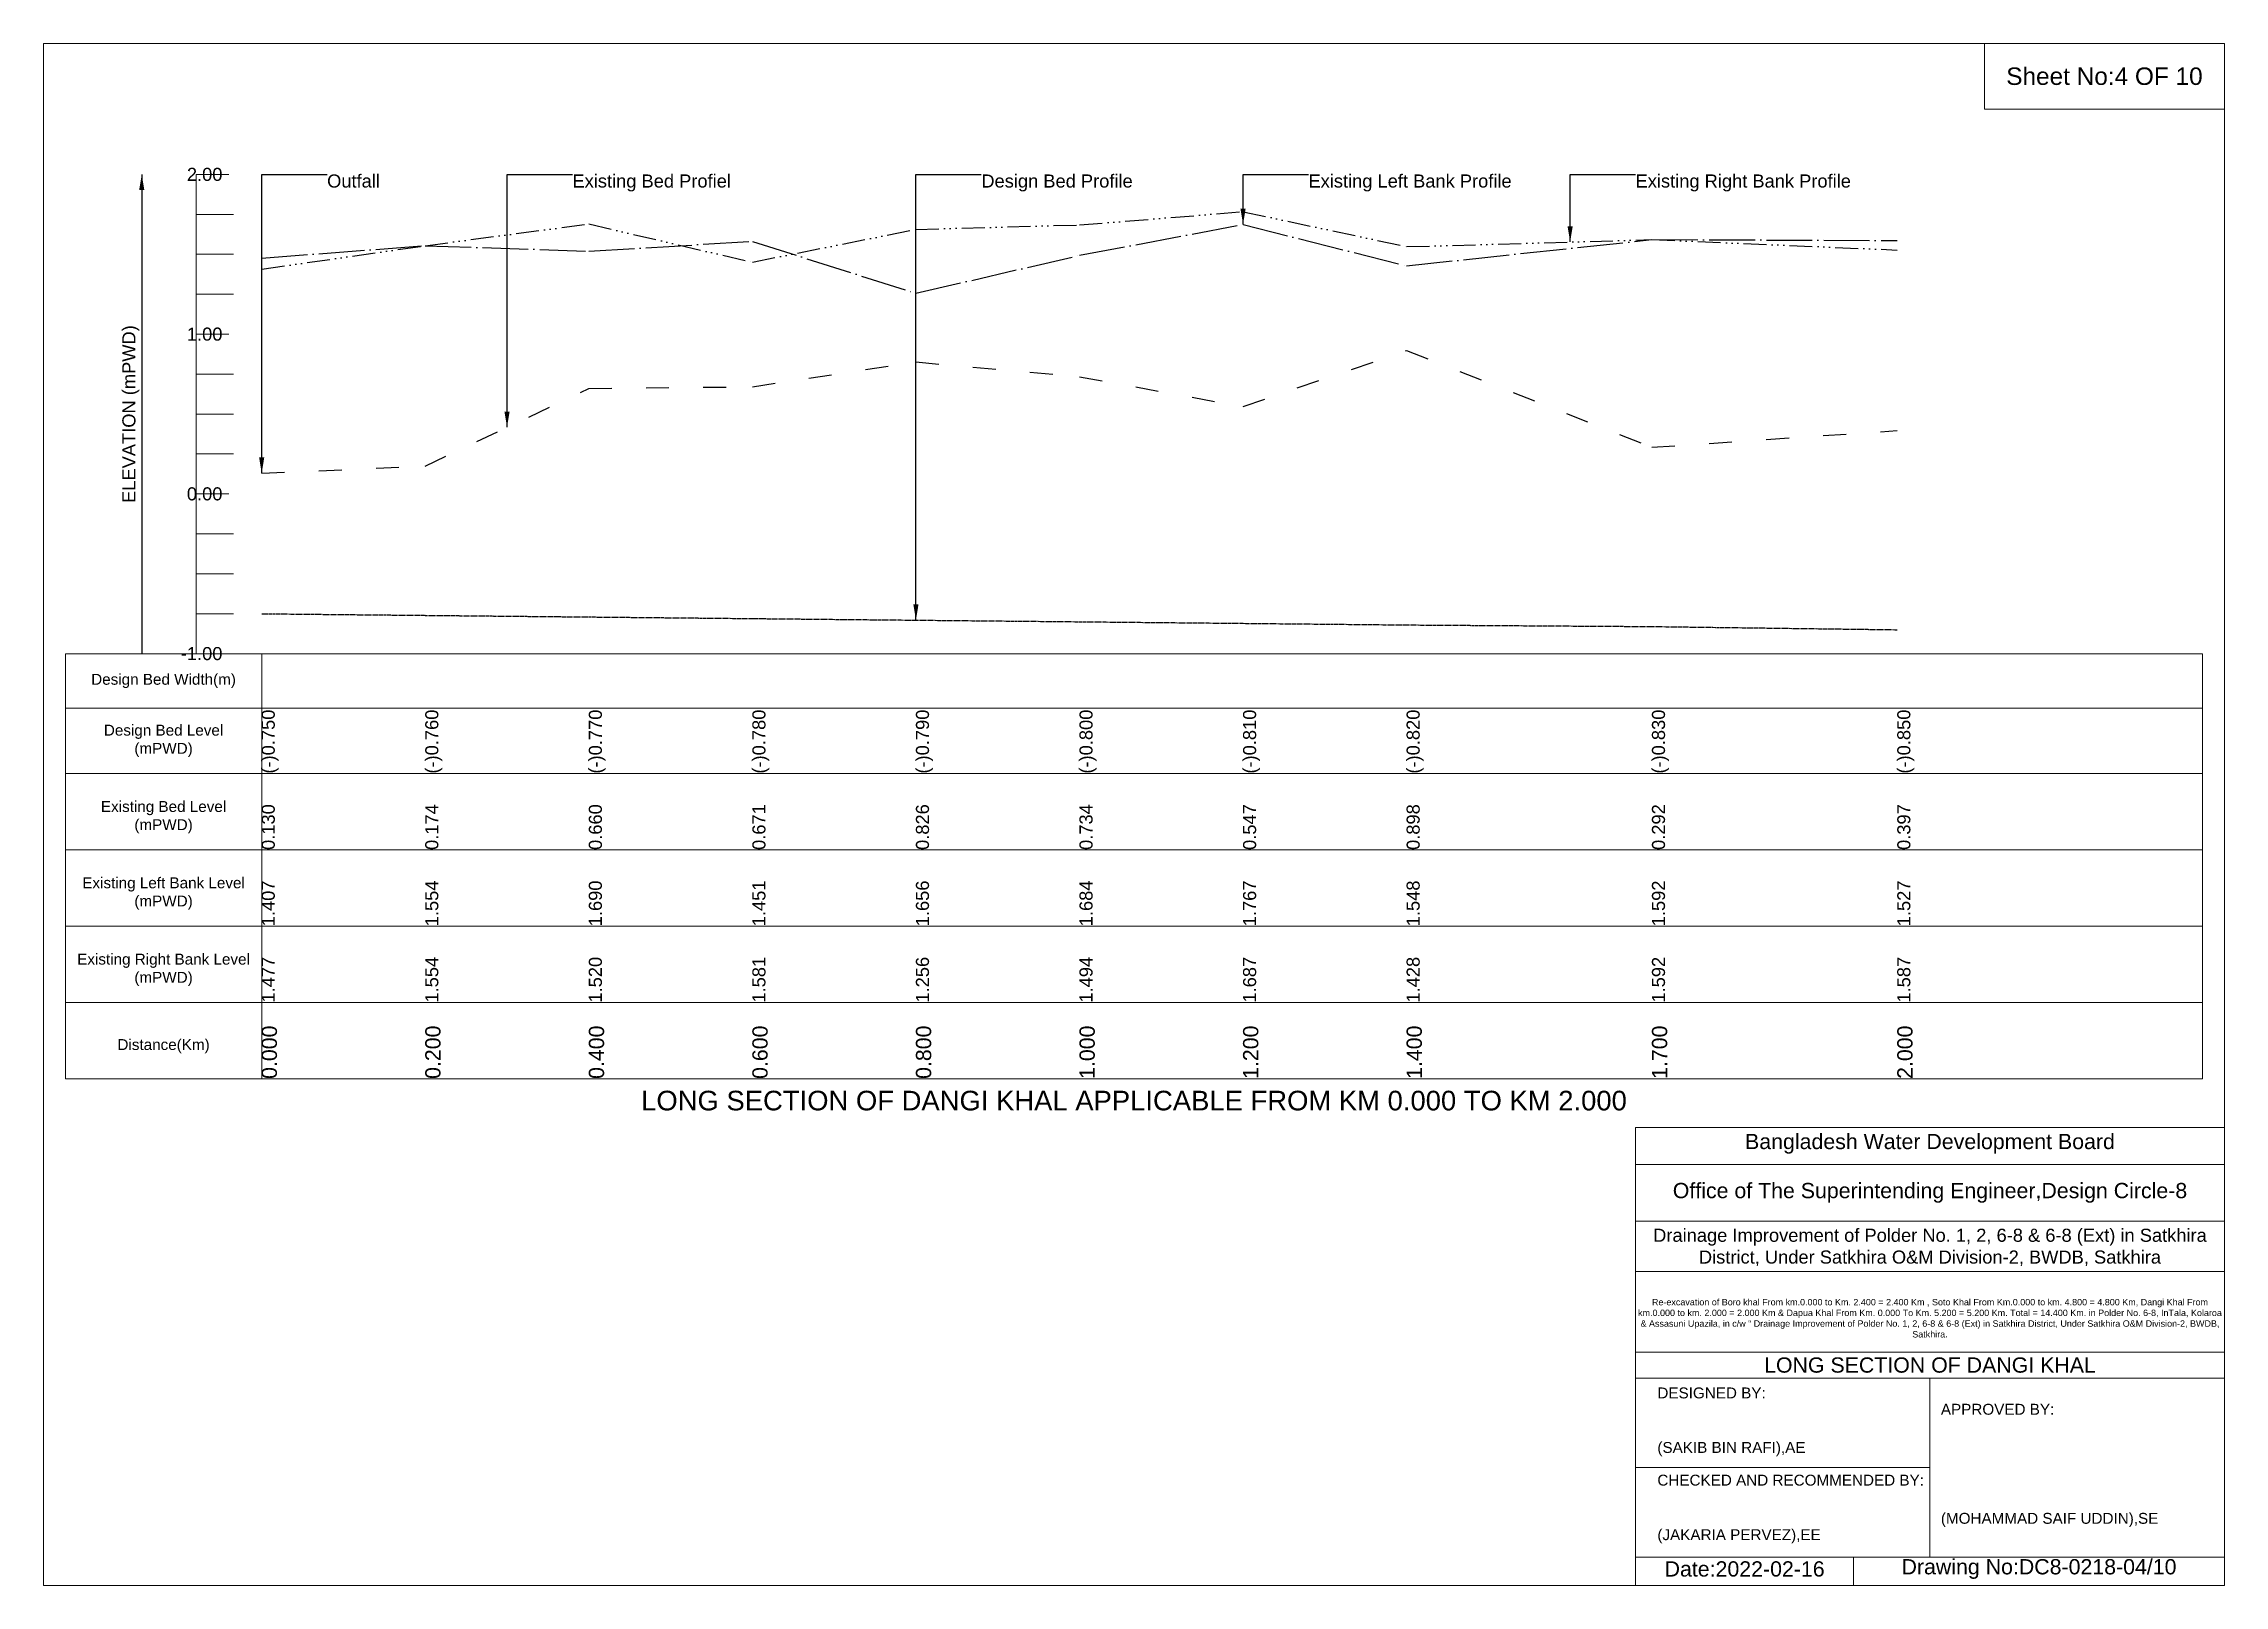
# Model space of a CAD drawing. Header units: inches. Extents: x 91000 to 408000, y -5656 to 0.
# Drawn here: x 260000 to 268000, y -5656 to 0 of the extents above; entities that cross this region are included whole.
import ezdxf

# ---------------------------------------------------------------- set-up
doc = ezdxf.new("R2010")
doc.units = ezdxf.units.IN
doc.header["$LTSCALE"] = 7
doc.header["$MEASUREMENT"] = 0
for name, pattern in [('ACAD_ISO03W100', [30, 12, -18]), ('ACAD_ISO04W100', [30, 24, -3, 0, -3]), ('ACAD_ISO14W100', [24, 12, -3, 0, -3, 0, -3, 0, -3]), ('CENTER', [2, 1.25, -0.25, 0.25, -0.25])]:
    doc.linetypes.add(name, pattern=pattern)
for name, color, linetype, lineweight in [('Cross Section Labels', 7, 'Continuous', 9), ('Design Bed Level Long Section', 7, 'CENTER', 25), ('Existing Bed Level for Long Section', 7, 'ACAD_ISO03W100', 25), ('Existing Left Bank of Long section', 7, 'ACAD_ISO04W100', 25), ('Existing Right Bank of Long Section', 7, 'ACAD_ISO14W100', 25), ('Long Section Border', 7, 'Continuous', 9), ('Long Section Labels', 7, 'Continuous', 9), ('Vscale for Long Section', 7, 'Continuous', 9)]:
    doc.layers.add(name, color=color, linetype=linetype, lineweight=lineweight)
doc.styles.get("Standard").update_dxf_attribs({"font": 'arial.ttf'})
doc.dimstyles.get("Standard").update_dxf_attribs({"dimtxt": 45, "dimasz": 58, "dimexe": 0.18, "dimexo": 0.0625, "dimgap": 0.09, "dimtad": 0, "dimtih": 1, "dimtoh": 1, "dimdec": 4, "dimzin": 0, "dimdsep": 46, "dimtxsty": 'Standard', "dimcen": 0.09, "dimadec": 0, "dimazin": 0, "dimtfac": 1, "dimtdec": 4, "dimtofl": 0, "dimtmove": 0, "dimatfit": 3, "dimfxl": 1, "dimtolj": 1, "dimtzin": 0, "dimarcsym": 0})

msp = doc.modelspace()

# ---------------------------------------------------------------- texts
at = {"layer": 'Cross Section Labels', "attachment_point": 5}
for s, insert, char_height in [('Sheet No:4 OF 10', (267560, -120), 64), ('Bangladesh Water Development Board', (266920, -4036), 56), ('Office of The Superintending Engineer,Design Circle-8', (266920, -4216), 56)]:
    msp.add_mtext(s, dxfattribs=dict(at, insert=insert, char_height=char_height))
at = {"layer": 'Cross Section Labels'}
for s, insert, char_height, width, attachment_point in [('Drainage Improvement of Polder No. 1, 2, 6-8 & 6-8 (Ext) in Satkhira District, Under Satkhira O&M Division-2, BWDB, Satkhira', (266920, -4416), 48, 2240, 5), ('Re-excavation of Boro khal From km.0.000 to Km. 2.400 = 2.400 Km , Soto Khal From Km.0.000 to km. 4.800 = 4.800 Km, Dangi Khal From km.0.000 to km. 2.000 = 2.000 Km & Dapua Khal From Km. 0.000 To Km. 5.200 = 5.200 Km. Total = 14.400 Km. in Polder No. 6-8, InTala, Kolaroa & Assasuni Upazila, in c/w “ Drainage Improvement of Polder No. 1, 2, 6-8 & 6-8 (Ext) in Satkhira District, Under Satkhira O&M Division-2, BWDB, Satkhira.', (266920, -4676), 23.56497918, 2160, 5), ('LONG SECTION OF DANGI KHAL', (266920, -4848), 56, 2240, 5), ('DESIGNED BY:^J^J^J(SAKIB BIN RAFI),AE', (265920, -5056), 40, 1120, 4), ('APPROVED BY:^J^J^J^J^J^J(MOHAMMAD SAIF UDDIN),SE', (266960, -5216), 40, 1120, 4), ('CHECKED AND RECOMMENDED BY:^J^J^J(JAKARIA PERVEZ),EE', (265920, -5376), 40, 1120, 4), ('Date:2022-02-16', (266240, -5596), 56, 1120, 5), ('Drawing No:DC8-0218-04/10', (267320, -5596), 56, 1760, 5)]:
    msp.add_mtext(s, dxfattribs=dict(at, insert=insert, char_height=char_height, width=width, attachment_point=attachment_point))
at = {"layer": 'Long Section Border', "attachment_point": 5}
for s, insert, char_height in [('Design Bed Width(m)', (260440, -2338), 40), ('Design Bed Level^J(mPWD)', (260440, -2558), 40), ('Existing Bed Level^J(mPWD)', (260440, -2838), 40), ('Existing Left Bank Level^J(mPWD)', (260440, -3118), 40), ('Existing Right Bank Level^J(mPWD)', (260440, -3398), 40), ('Distance(Km)', (260440, -3678), 40), ('LONG SECTION OF DANGI KHAL APPLICABLE FROM KM 0.000 TO KM 2.000', (264000, -3878), 72)]:
    msp.add_mtext(s, dxfattribs=dict(at, insert=insert, char_height=char_height))
at = {"layer": 'Long Section Labels', "char_height": 48, "attachment_point": 1}
for s, insert in [('Outfall', (261040, -480)), ('Existing Bed Profiel', (261939.9991, -480)), ('Design Bed Profile', (263440, -480)), ('Existing Left Bank Profile', (264639.99842, -480)), ('Existing Right Bank Profile', (265839.99853, -480))]:
    msp.add_mtext(s, dxfattribs=dict(at, insert=insert))
at = {"layer": 'Vscale for Long Section', "char_height": 48, "attachment_point": 6}
for s, insert in [('2.00', (260656, -480)), ('1.00', (260656, -1066)), ('0.00', (260656, -1652)), ('-1.00', (260656, -2238))]:
    msp.add_mtext(s, dxfattribs=dict(at, insert=insert))
at = {"layer": 'Vscale for Long Section', "rotation": 90}
for s, insert, char_height, attachment_point in [('ELEVATION (mPWD)', (260320, -1359), 48, 5), ('(-)0.750', (260800, -2678), 48, 1), ('(-)0.760', (261400, -2678), 48, 1), ('(-)0.770', (262000, -2678), 48, 1), ('(-)0.780', (262600, -2678), 48, 1), ('(-)0.790', (263200, -2678), 48, 1), ('(-)0.800', (263800, -2678), 48, 1), ('(-)0.810', (264400, -2678), 48, 1), ('(-)0.820', (265000, -2678), 48, 1), ('(-)0.830', (265900, -2678), 48, 1), ('(-)0.850', (266800, -2678), 48, 1), ('0.130', (260800, -2958), 48, 1), ('0.174', (261400, -2958), 48, 1), ('0.660', (262000, -2958), 48, 1), ('0.671', (262600, -2958), 48, 1), ('0.826', (263200, -2958), 48, 1), ('0.734', (263800, -2958), 48, 1), ('0.547', (264400, -2958), 48, 1), ('0.898', (265000, -2958), 48, 1), ('0.292', (265900, -2958), 48, 1), ('0.397', (266800, -2958), 48, 1), ('1.407', (260800, -3238), 48, 1), ('1.554', (261400, -3238), 48, 1), ('1.690', (262000, -3238), 48, 1), ('1.451', (262600, -3238), 48, 1), ('1.656', (263200, -3238), 48, 1), ('1.684', (263800, -3238), 48, 1), ('1.767', (264400, -3238), 48, 1), ('1.548', (265000, -3238), 48, 1), ('1.592', (265900, -3238), 48, 1), ('1.527', (266800, -3238), 48, 1), ('1.477', (260800, -3518), 48, 1), ('1.554', (261400, -3518), 48, 1), ('1.520', (262000, -3518), 48, 1), ('1.581', (262600, -3518), 48, 1), ('1.256', (263200, -3518), 48, 1), ('1.494', (263800, -3518), 48, 1), ('1.687', (264400, -3518), 48, 1), ('1.428', (265000, -3518), 48, 1), ('1.592', (265900, -3518), 48, 1), ('1.587', (266800, -3518), 48, 1), ('0.000', (260800, -3798), 56, 1), ('0.200', (261400, -3798), 56, 1), ('0.400', (262000, -3798), 56, 1), ('0.600', (262600, -3798), 56, 1), ('0.800', (263200, -3798), 56, 1), ('1.000', (263800, -3798), 56, 1), ('1.200', (264400, -3798), 56, 1), ('1.400', (265000, -3798), 56, 1), ('1.700', (265900, -3798), 56, 1), ('2.000', (266800, -3798), 56, 1)]:
    msp.add_mtext(s, dxfattribs=dict(at, insert=insert, char_height=char_height, attachment_point=attachment_point))

# ---------------------------------------------------------------- linework, layer by layer
at = {"layer": 'Cross Section Labels'}
for points in [[(260000, 0), (268000, 0), (268000, -5656), (260000, -5656)], [(267120, 0), (268000, 0), (268000, -240), (267120, -240)]]:
    msp.add_lwpolyline(points, close=True, dxfattribs=at)
for points in [[(265840, -5656), (265840, -3976), (268000, -3976)], [(265840, -4112), (268000, -4112)], [(265840, -4320), (268000, -4320)], [(265840, -4504), (268000, -4504)], [(265840, -4800), (268000, -4800)], [(265840, -4896), (268000, -4896)], [(266920, -4896), (266920, -5552)], [(265840, -5224), (266920, -5224)], [(265840, -5552), (268000, -5552)], [(266640, -5552), (266640, -5656)]]:
    msp.add_lwpolyline(points, dxfattribs=at)
at = {"layer": 'Design Bed Level Long Section'}
msp.add_lwpolyline([(260800, -2091.5), (261400, -2097.36), (262000, -2103.22), (262600, -2109.08), (263200, -2114.94), (263800, -2120.8), (264400, -2126.66), (265000, -2132.52), (265900, -2138.38), (266800, -2150.1)], dxfattribs=at)
at = {"layer": 'Existing Bed Level for Long Section'}
msp.add_lwpolyline([(260800, -1575.82), (261400, -1550.036), (262000, -1265.24), (262600, -1258.794), (263200, -1167.964), (263800, -1221.876), (264400, -1331.458), (265000, -1125.772), (265900, -1480.888), (266800, -1419.358)], dxfattribs=at)
at = {"layer": 'Existing Left Bank of Long section'}
msp.add_lwpolyline([(260800, -786.478), (261400, -741.356), (262000, -761.28), (262600, -725.534), (263200, -915.984), (263800, -776.516), (264400, -663.418), (265000, -815.192), (265900, -719.088), (266800, -722.018)], dxfattribs=at)
at = {"layer": 'Existing Right Bank of Long Section'}
msp.add_lwpolyline([(260800, -827.498), (261400, -741.356), (262000, -661.66), (262600, -801.714), (263200, -681.584), (263800, -665.176), (264400, -616.538), (265000, -744.872), (265900, -719.088), (266800, -757.178)], dxfattribs=at)
at = {"layer": 'Long Section Border'}
msp.add_lwpolyline([(260080, -2238), (267920, -2238), (267920, -3798), (260080, -3798)], close=True, dxfattribs=at)
for points in [[(260800, -2238), (260800, -3798)], [(260080, -2438), (267920, -2438)], [(260080, -2678), (267920, -2678)], [(260080, -2958), (267920, -2958)], [(260080, -3238), (267920, -3238)], [(260080, -3518), (267920, -3518)]]:
    msp.add_lwpolyline(points, dxfattribs=at)
at = {"layer": 'Vscale for Long Section'}
for points in [[(260560, -2238), (260560, -1652), (260560, -1066), (260560, -480)], [(260560, -480), (260680, -480)], [(260560, -626.5), (260696, -626.5)], [(260560, -773), (260696, -773)], [(260560, -919.5), (260696, -919.5)], [(260560, -1066), (260680, -1066)], [(260560, -1212.5), (260696, -1212.5)], [(260560, -1359), (260696, -1359)], [(260560, -1505.5), (260696, -1505.5)], [(260560, -1652), (260680, -1652)], [(260560, -1798.5), (260696, -1798.5)], [(260560, -1945), (260696, -1945)], [(260560, -2091.5), (260696, -2091.5)], [(260560, -2238), (260680, -2238)]]:
    msp.add_lwpolyline(points, dxfattribs=at)

msp.set_redraw_order([(e.dxf.handle, doc.entitydb.next_handle()) for e in msp.query("TEXT MTEXT ATTDEF DIMENSION ARC_DIMENSION")])  # texts and dimensions are drawn at this point

# ---------------------------------------------------------------- leaders
at = {"layer": 'Long Section Labels', "annotation_type": 0, "has_hookline": 1, "hookline_direction": 0}
for points, text_width in [([(260800, -1575.82), (260800, -480), (261039.91, -480)], 185.84447), ([(261699.9991, -1407.63843), (261699.9991, -480), (261939.9091, -480)], 571.4161), ([(263200, -2114.94), (263200, -480), (263439.91, -480)], 547.4161), ([(264399.99842, -663.4183), (264399.99842, -480), (264639.90842, -480)], 737.35334), ([(265599.99853, -727.68271), (265599.99853, -480), (265839.90853, -480)], 782.04638)]:
    msp.add_leader(points, dimstyle='Standard', override={"dimasz": 57.6}, dxfattribs=dict(at, text_width=text_width))
at = {"layer": 'Vscale for Long Section'}
msp.add_leader([(260360, -480), (260360, -2238)], dimstyle='Standard', override={"dimasz": 57.6}, dxfattribs=at)

doc.saveas('drawing.dxf')
